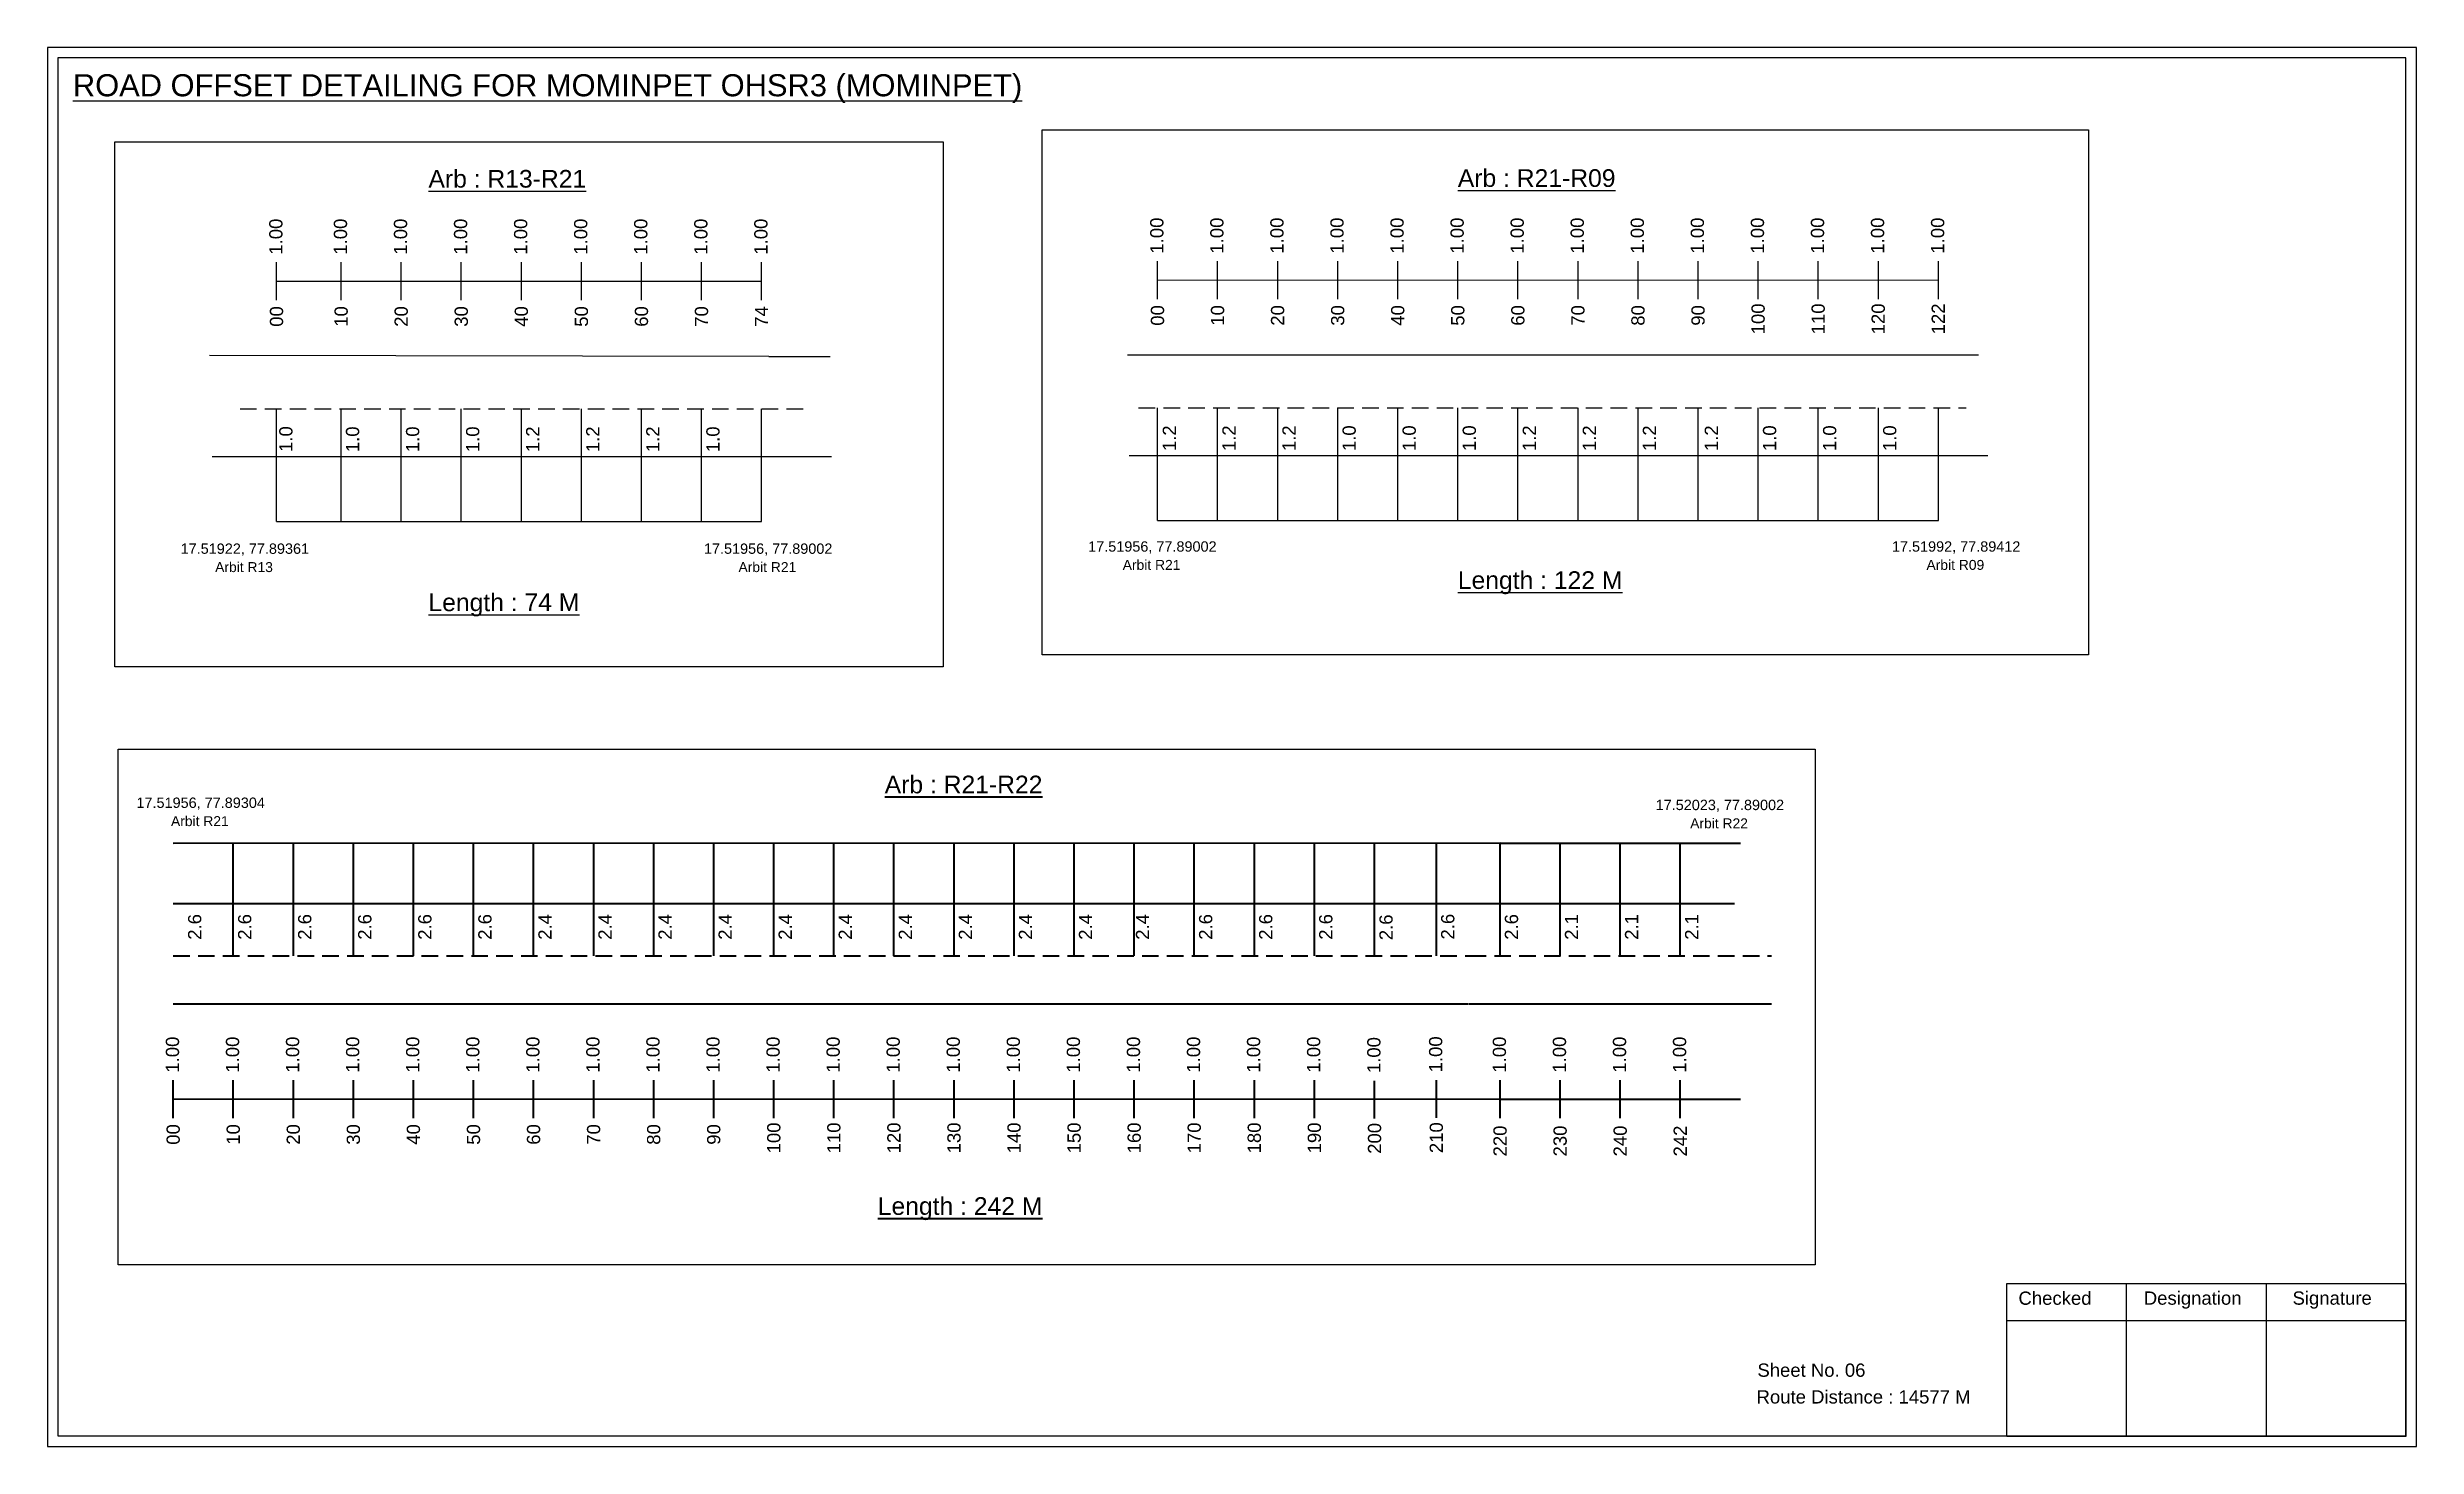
# Model space of a CAD drawing. Header units: inches. Extents: x 777 to 9331, y 1229 to 5049.
# Drawn here: x 6631 to 7168, y 3395 to 3712 of the extents above; entities that cross this region are included whole.
import ezdxf

# ---------------------------------------------------------------- set-up
doc = ezdxf.new("R2010")
doc.units = ezdxf.units.IN
doc.header["$MEASUREMENT"] = 0
doc.linetypes.add('DASHED2', pattern=[0.375, 0.25, -0.125])
doc.layers.add('PDF_Geometry', color=7, linetype='Continuous')
doc.layers.add('PDF_Text', color=5, linetype='Continuous')
doc.styles.add('PDF Arial', font='arial.ttf')
doc.styles.get("Standard").update_dxf_attribs({"font": 'arial.ttf'})

msp = doc.modelspace()

# ---------------------------------------------------------------- texts
at = {"color": 242, "true_color": 0xcd2027}
for s, height, p in [('%%UROAD OFFSET DETAILING FOR MOMINPET OHSR3 (MOMINPET)', 5, (6637.11, 3700.73)), ('%%UArb : R13-R21', 4, (6717.62, 3680.06)), ('%%UArb : R21-R09', 4, (6950.7, 3680.22)), ('%%ULength : 122 M', 4, (6950.7, 3589.22)), ('%%ULength : 74 M', 4, (6717.62, 3584.19))]:
    msp.add_text(s, height=height, dxfattribs=at).set_placement(p)
at = {"color": 217, "true_color": 0x93278f}
for s, p in [('1.00', (6684.56, 3664.88)), ('1.00', (6699.19, 3664.88)), ('1.00', (6712.79, 3664.88)), ('1.00', (6726.39, 3664.88)), ('1.00', (6739.99, 3664.88)), ('1.00', (6753.59, 3664.88)), ('1.00', (6767.19, 3664.88)), ('1.00', (6780.79, 3664.88)), ('1.00', (6794.39, 3664.88)), ('1.00', (6884.04, 3665.12)), ('1.00', (6897.64, 3665.12)), ('1.00', (6911.24, 3665.12)), ('1.00', (6924.84, 3665.12)), ('1.00', (6938.44, 3665.12)), ('1.00', (6952.04, 3665.12)), ('1.00', (6965.64, 3665.12)), ('1.00', (6979.24, 3665.12)), ('1.00', (6992.84, 3665.12)), ('1.00', (7006.44, 3665.12)), ('1.00', (7020.04, 3665.12)), ('1.00', (7033.64, 3665.12)), ('1.00', (7047.24, 3665.12)), ('1.00', (7060.84, 3665.12)), ('100', (7020.19, 3646.85)), ('110', (7033.79, 3646.85)), ('120', (7047.39, 3646.85)), ('122', (7060.99, 3646.85)), ('00', (6684.71, 3648.56)), ('10', (6699.34, 3648.56)), ('20', (6712.94, 3648.56)), ('30', (6726.54, 3648.56)), ('40', (6740.14, 3648.56)), ('50', (6753.74, 3648.56)), ('60', (6767.34, 3648.56)), ('70', (6780.94, 3648.56)), ('74', (6794.54, 3648.56)), ('00', (6884.19, 3648.8)), ('10', (6897.79, 3648.8)), ('20', (6911.39, 3648.8)), ('30', (6924.99, 3648.8)), ('40', (6938.59, 3648.8)), ('50', (6952.19, 3648.8)), ('60', (6965.79, 3648.8)), ('70', (6979.39, 3648.8)), ('80', (6992.99, 3648.8)), ('90', (7006.59, 3648.8))]:
    msp.add_text(s, height=3, rotation=90, dxfattribs=at).set_placement(p)
for s, p in [('1.0', (6686.83, 3620.23)), ('1.0', (6701.93, 3620.18)), ('1.0', (6715.53, 3620.18)), ('1.0', (6729.13, 3620.18)), ('1.2', (6742.73, 3620.18)), ('1.2', (6756.33, 3620.18)), ('1.2', (6769.93, 3620.18)), ('1.0', (6783.53, 3620.18)), ('1.2', (6886.89, 3620.42)), ('1.2', (6900.39, 3620.42)), ('1.2', (6913.99, 3620.42)), ('1.0', (6927.59, 3620.42)), ('1.0', (6941.19, 3620.42)), ('1.0', (6954.79, 3620.42)), ('1.2', (6968.39, 3620.42)), ('1.2', (6981.99, 3620.42)), ('1.2', (6995.59, 3620.42)), ('1.2', (7009.61, 3620.42)), ('1.0', (7022.79, 3620.42)), ('1.0', (7036.39, 3620.42)), ('1.0', (7049.99, 3620.42))]:
    msp.add_text(s, height=3, rotation=90).set_placement(p)
at = {"color": 5}
for s, height, p in [('17.51956, 77.89002', 2.34, (6867, 3597.66)), ('17.51992, 77.89412', 2.34, (7049, 3597.66)), ('17.51922, 77.89361', 2.34, (6661.5, 3597.17)), ('Arbit R13', 2.246, (6669.32, 3593.04)), ('17.51956, 77.89002', 2.34, (6780, 3597.17)), ('Arbit R21', 2.246, (6787.82, 3593.04)), ('Arbit R21', 2.246, (6874.82, 3593.54)), ('Arbit R09', 2.246, (7056.82, 3593.54)), ('17.51956, 77.89304', 2.34, (6651.5, 3539.66)), ('17.52023, 77.89002', 2.34, (6995.5, 3539.16)), ('Arbit R21', 2.246, (6659.32, 3535.54)), ('Arbit R22', 2.246, (7003.32, 3535.04))]:
    msp.add_text(s, height=height, dxfattribs=at).set_placement(p)
at = {"color": 242, "lineweight": 40, "true_color": 0xcd2027}
for s, p in [('%%UArb : R21-R22', (6820.93, 3542.96)), ('%%ULength : 242 M', (6819.36, 3447.54))]:
    msp.add_text(s, height=4, dxfattribs=at).set_placement(p)
at = {"lineweight": 40}
for s, p in [('2.6', (6666.18, 3509.81)), ('2.6', (6677.5, 3509.81)), ('2.6', (6691.1, 3509.81)), ('2.6', (6704.7, 3509.81)), ('2.6', (6718.3, 3509.81)), ('2.6', (6731.9, 3509.81)), ('2.4', (6745.5, 3509.81)), ('2.4', (6759.1, 3509.81)), ('2.4', (6772.7, 3509.81)), ('2.4', (6786.3, 3509.81)), ('2.4', (6799.9, 3509.81)), ('2.4', (6813.5, 3509.81)), ('2.4', (6827.1, 3509.81)), ('2.4', (6840.7, 3509.81)), ('2.4', (6854.3, 3509.81)), ('2.4', (6867.9, 3509.81)), ('2.4', (6880.81, 3509.81)), ('2.6', (6895.1, 3509.81)), ('2.6', (6908.7, 3509.81)), ('2.6', (6922.3, 3509.81)), ('2.6', (6935.94, 3509.71)), ('2.6', (6949.92, 3509.86)), ('2.6', (6964.35, 3509.81)), ('2.1', (6977.95, 3509.81)), ('2.1', (6991.55, 3509.81)), ('2.1', (7005.15, 3509.81))]:
    msp.add_text(s, height=3, rotation=90, dxfattribs=at).set_placement(p)
at = {"color": 217, "lineweight": 40, "true_color": 0x93278f}
for s, p in [('1.00', (6661.15, 3479.73)), ('1.00', (6674.75, 3479.73)), ('1.00', (6688.35, 3479.73)), ('1.00', (6701.95, 3479.73)), ('1.00', (6715.55, 3479.73)), ('1.00', (6729.15, 3479.73)), ('1.00', (6742.75, 3479.73)), ('1.00', (6756.35, 3479.73)), ('1.00', (6769.95, 3479.73)), ('1.00', (6783.55, 3479.73)), ('1.00', (6797.15, 3479.73)), ('1.00', (6810.75, 3479.73)), ('1.00', (6824.35, 3479.73)), ('1.00', (6837.95, 3479.73)), ('1.00', (6851.55, 3479.73)), ('1.00', (6865.15, 3479.73)), ('1.00', (6878.75, 3479.73)), ('1.00', (6892.35, 3479.73)), ('1.00', (6905.95, 3479.73)), ('1.00', (6919.55, 3479.73)), ('1.00', (6933.19, 3479.63)), ('1.00', (6947.18, 3479.79)), ('1.00', (6961.61, 3479.73)), ('1.00', (6975.21, 3479.73)), ('1.00', (6988.81, 3479.73)), ('1.00', (7002.41, 3479.73)), ('00', (6661.31, 3463.41)), ('10', (6674.91, 3463.41)), ('20', (6688.51, 3463.41)), ('30', (6702.11, 3463.41)), ('40', (6715.71, 3463.41)), ('50', (6729.31, 3463.41)), ('60', (6742.91, 3463.41)), ('70', (6756.51, 3463.41)), ('80', (6770.11, 3463.41)), ('90', (6783.71, 3463.41)), ('100', (6797.31, 3461.46)), ('110', (6810.91, 3461.46)), ('120', (6824.51, 3461.46)), ('130', (6838.11, 3461.46)), ('140', (6851.71, 3461.46)), ('150', (6865.31, 3461.46)), ('160', (6878.91, 3461.46)), ('170', (6892.51, 3461.46)), ('180', (6906.11, 3461.46)), ('190', (6919.71, 3461.46)), ('200', (6933.34, 3461.36)), ('210', (6947.33, 3461.51)), ('220', (6961.76, 3460.76)), ('230', (6975.36, 3460.76)), ('240', (6988.96, 3460.76)), ('242', (7002.56, 3460.76))]:
    msp.add_text(s, height=3, rotation=90, dxfattribs=at).set_placement(p)
for s, p in [('Sheet No. 06', (7018.54, 3410.89)), ('Route Distance : 14577 M', (7018.35, 3404.84))]:
    msp.add_text(s, height=3).set_placement(p)
at = {"layer": 'PDF_Text', "color": 7, "attachment_point": 7, "style": 'PDF Arial'}
for s, insert, char_height in [('Checked', (7077.65, 3427.14), 3.001), ('Designation', (7106.03, 3426.3), 3.0006), ('Signature', (7139.71, 3426.3), 3.001)]:
    msp.add_mtext(s, dxfattribs=dict(at, insert=insert, char_height=char_height))

# ---------------------------------------------------------------- linework, layer by layer
at = {"color": 217, "true_color": 0x93278f}
for p, q in [((6683.23, 3654.59), (6683.23, 3663.15)), ((6683.23, 3658.87), (6793.06, 3658.87)), ((6697.86, 3654.59), (6697.86, 3663.15)), ((6711.46, 3654.59), (6711.46, 3663.15)), ((6725.06, 3654.59), (6725.06, 3663.15)), ((6738.66, 3654.59), (6738.66, 3663.15)), ((6752.26, 3654.59), (6752.26, 3663.15)), ((6765.86, 3654.59), (6765.86, 3663.15)), ((6779.46, 3654.59), (6779.46, 3663.15)), ((6793.06, 3654.59), (6793.06, 3663.15)), ((6882.72, 3654.83), (6882.72, 3663.38)), ((6882.72, 3659.1), (7059.52, 3659.21)), ((6896.32, 3654.83), (6896.32, 3663.38)), ((6909.92, 3654.83), (6909.92, 3663.38)), ((6923.52, 3654.83), (6923.52, 3663.38)), ((6937.12, 3654.83), (6937.12, 3663.38)), ((6950.72, 3654.83), (6950.72, 3663.38)), ((6964.32, 3654.83), (6964.32, 3663.38)), ((6977.92, 3654.83), (6977.92, 3663.38)), ((6991.52, 3654.83), (6991.52, 3663.38)), ((7005.12, 3654.83), (7005.12, 3663.38)), ((7018.72, 3654.83), (7018.72, 3663.38)), ((7032.32, 3654.83), (7032.32, 3663.38)), ((7045.92, 3654.83), (7045.92, 3663.38)), ((7059.52, 3654.83), (7059.52, 3663.38))]:
    msp.add_line(p, q, dxfattribs=at)
for p, q in [((6794.66, 3641.87), (6668.05, 3642.05)), ((6794.66, 3641.87), (6808.61, 3641.87)), ((7068.58, 3642.1), (6875.87, 3642.1)), ((6683.23, 3604.45), (6683.23, 3629.98)), ((6697.86, 3604.45), (6697.86, 3629.98)), ((6711.46, 3604.45), (6711.46, 3629.98)), ((6725.06, 3604.45), (6725.06, 3629.98)), ((6738.66, 3604.45), (6738.66, 3629.98)), ((6752.26, 3604.45), (6752.26, 3629.98)), ((6765.86, 3604.45), (6765.86, 3629.98)), ((6779.46, 3604.45), (6779.46, 3629.98)), ((6793.06, 3604.45), (6793.06, 3629.98)), ((6882.72, 3604.68), (6882.72, 3630.22)), ((6896.32, 3604.68), (6896.32, 3630.22)), ((6909.92, 3604.68), (6909.92, 3630.22)), ((6923.52, 3604.68), (6923.52, 3630.22)), ((6937.12, 3604.68), (6937.12, 3630.22)), ((6950.72, 3604.68), (6950.72, 3630.22)), ((6964.32, 3604.68), (6964.32, 3630.22)), ((6977.92, 3604.68), (6977.92, 3630.22)), ((6991.52, 3604.68), (6991.52, 3630.22)), ((7005.12, 3604.68), (7005.12, 3630.22)), ((7018.72, 3604.68), (7018.72, 3630.22)), ((7032.32, 3604.68), (7032.32, 3630.22)), ((7045.92, 3604.68), (7045.92, 3630.22)), ((7059.52, 3604.68), (7059.52, 3630.22)), ((6668.68, 3619.18), (6794.66, 3619.18)), ((6794.66, 3619.18), (6808.86, 3619.18)), ((6876.31, 3619.42), (6884.37, 3619.42)), ((6884.37, 3619.42), (7070.71, 3619.42))]:
    msp.add_line(p, q)
at = {"linetype": 'DASHED2', "ltscale": 15}
for p, q in [((6674.95, 3629.98), (6803.63, 3629.98)), ((6878.42, 3630.22), (7065.81, 3630.22))]:
    msp.add_line(p, q, dxfattribs=at)
at = {"color": 5}
for p, q in [((6683.23, 3604.45), (6793.06, 3604.45)), ((6882.72, 3604.68), (7059.52, 3604.68))]:
    msp.add_line(p, q, dxfattribs=at)
at = {"color": 5, "lineweight": 40}
for p, q in [((6659.83, 3531.67), (6960.28, 3531.73)), ((6960.28, 3531.67), (7014.68, 3531.67))]:
    msp.add_line(p, q, dxfattribs=at)
at = {"lineweight": 40}
for p, q in [((6673.43, 3506.14), (6673.43, 3531.67)), ((6687.03, 3506.14), (6687.03, 3531.67)), ((6700.63, 3506.14), (6700.63, 3531.67)), ((6714.23, 3506.14), (6714.23, 3531.67)), ((6727.83, 3506.14), (6727.83, 3531.67)), ((6741.43, 3506.14), (6741.43, 3531.67)), ((6755.03, 3506.14), (6755.03, 3531.67)), ((6768.63, 3506.14), (6768.63, 3531.67)), ((6782.23, 3506.14), (6782.23, 3531.67)), ((6795.83, 3506.14), (6795.83, 3531.67)), ((6809.43, 3506.14), (6809.43, 3531.67)), ((6823.03, 3506.14), (6823.03, 3531.67)), ((6836.63, 3506.14), (6836.63, 3531.67)), ((6850.23, 3506.14), (6850.23, 3531.67)), ((6863.83, 3506.14), (6863.83, 3531.67)), ((6877.43, 3506.14), (6877.43, 3531.67)), ((6891.03, 3506.14), (6891.03, 3531.67)), ((6904.63, 3506.14), (6904.63, 3531.67)), ((6918.23, 3506.14), (6918.23, 3531.67)), ((6931.87, 3506.04), (6931.87, 3531.57)), ((6945.86, 3506.19), (6945.86, 3531.73)), ((6960.28, 3506.14), (6960.28, 3531.67)), ((6973.88, 3506.14), (6973.88, 3531.67)), ((6987.48, 3506.14), (6987.48, 3531.67)), ((7001.08, 3506.14), (7001.08, 3531.67)), ((6659.83, 3518.02), (7013.35, 3518.02)), ((6659.83, 3495.34), (6953.02, 3495.34)), ((6953.2, 3495.34), (7021.75, 3495.34))]:
    msp.add_line(p, q, dxfattribs=at)
at = {"linetype": 'DASHED2', "lineweight": 40, "ltscale": 15}
for p, q in [((6659.83, 3506.14), (6953.35, 3506.14)), ((6953.35, 3506.14), (7021.75, 3506.14))]:
    msp.add_line(p, q, dxfattribs=at)
at = {"color": 217, "lineweight": 40, "true_color": 0x93278f}
for p, q in [((6659.83, 3469.44), (6659.83, 3478)), ((6673.43, 3469.44), (6673.43, 3478)), ((6687.03, 3469.44), (6687.03, 3478)), ((6700.63, 3469.44), (6700.63, 3478)), ((6714.23, 3469.44), (6714.23, 3478)), ((6727.83, 3469.44), (6727.83, 3478)), ((6741.43, 3469.44), (6741.43, 3478)), ((6755.03, 3469.44), (6755.03, 3478)), ((6768.63, 3469.44), (6768.63, 3478)), ((6782.23, 3469.44), (6782.23, 3478)), ((6795.83, 3469.44), (6795.83, 3478)), ((6809.43, 3469.44), (6809.43, 3478)), ((6823.03, 3469.44), (6823.03, 3478)), ((6836.63, 3469.44), (6836.63, 3478)), ((6850.23, 3469.44), (6850.23, 3478)), ((6863.83, 3469.44), (6863.83, 3478)), ((6877.43, 3469.44), (6877.43, 3478)), ((6891.03, 3469.44), (6891.03, 3478)), ((6904.63, 3469.44), (6904.63, 3478)), ((6918.23, 3469.44), (6918.23, 3478)), ((6931.87, 3469.34), (6931.87, 3477.9)), ((6945.86, 3469.49), (6945.86, 3478.05)), ((6960.28, 3469.44), (6960.28, 3478)), ((6973.88, 3469.44), (6973.88, 3478)), ((6987.48, 3469.44), (6987.48, 3478)), ((7001.08, 3469.44), (7001.08, 3478)), ((6659.83, 3473.71), (6960.28, 3473.77)), ((6960.28, 3473.71), (7014.68, 3473.72))]:
    msp.add_line(p, q, dxfattribs=at)
for points in [[(6856.56, 3693.13), (7093.52, 3693.13), (7093.52, 3574.31), (6856.56, 3574.31)], [(6646.63, 3690.39), (6834.19, 3690.39), (6834.19, 3571.57), (6646.63, 3571.57)], [(6647.36, 3552.93), (7031.58, 3552.93), (7031.58, 3436.26), (6647.36, 3436.26)]]:
    msp.add_lwpolyline(points, close=True)
at = {"layer": 'PDF_Geometry'}
for points in [[(6631.33, 3711.8), (6631.33, 3395.09), (7167.8, 3395.09), (7167.8, 3711.8)], [(6633.66, 3709.47), (6633.66, 3397.51), (7165.39, 3397.51), (7165.39, 3709.47)]]:
    msp.add_lwpolyline(points, close=True, dxfattribs=at)
at = {"layer": 'PDF_Geometry', "color": 242, "true_color": 0xcc1f26}
msp.add_lwpolyline([(7165.39, 3397.41), (7075.04, 3397.41), (7075.04, 3432.03), (7165.39, 3432.03)], close=True, dxfattribs=at)
for points in [[(7102.02, 3432.03), (7102.02, 3397.41)], [(7133.75, 3432.03), (7133.75, 3397.41)], [(7075.04, 3423.65), (7165.39, 3423.65)]]:
    msp.add_lwpolyline(points, dxfattribs=at)

msp.set_redraw_order([(e.dxf.handle, doc.entitydb.next_handle()) for e in msp.query("TEXT MTEXT ATTDEF DIMENSION ARC_DIMENSION")])  # texts and dimensions are drawn at this point

doc.saveas('drawing.dxf')
